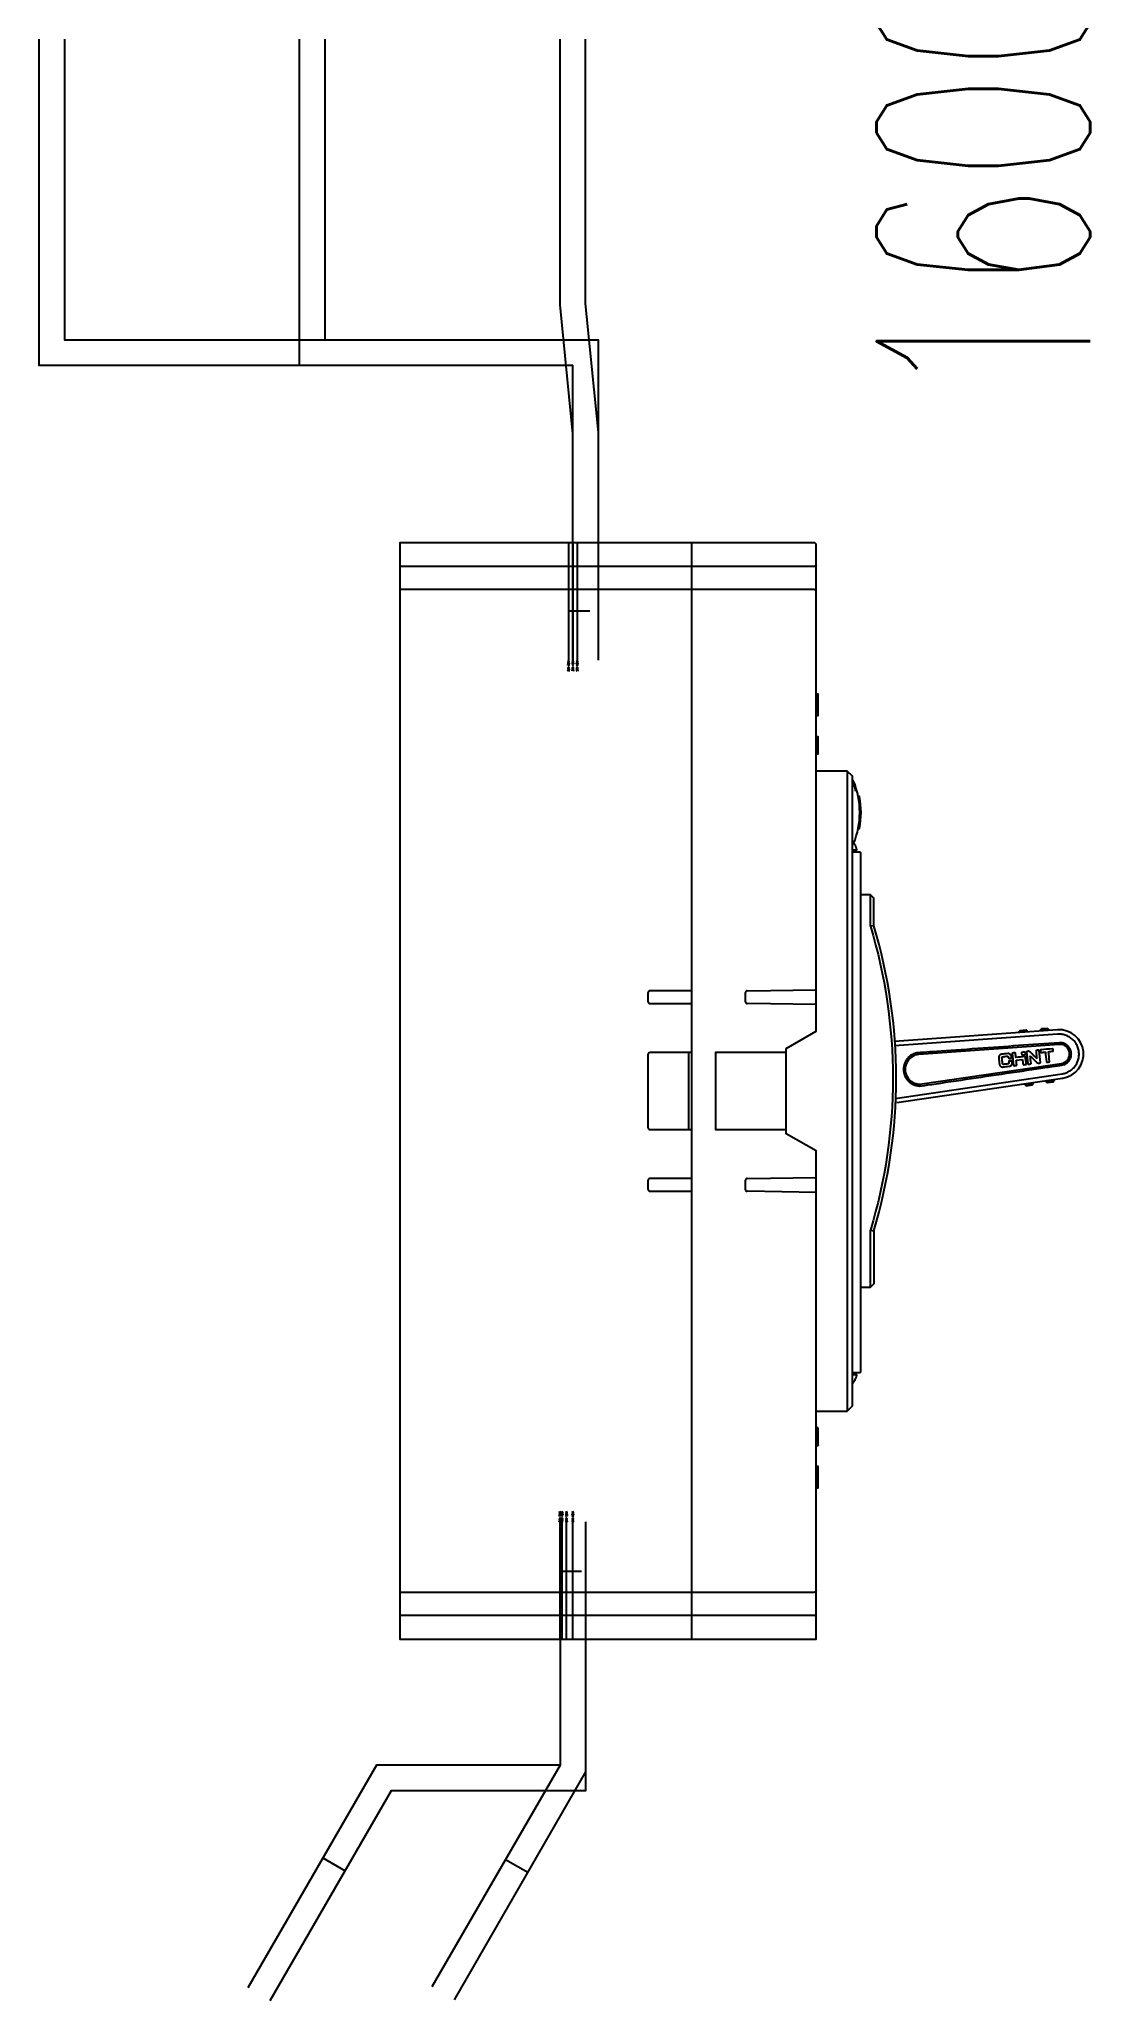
# Model space of a CAD drawing. Header units: millimetres. Extents: x 28713 to 59118, y -54378 to -19615.
# Drawn here: x 38396.3 to 38641.2, y -25944.1 to -25484.4 of the extents above; entities that cross this region are included whole.
import ezdxf
from ezdxf.enums import TextEntityAlignment as Align

# ---------------------------------------------------------------- set-up
doc = ezdxf.new("R2010")
doc.units = ezdxf.units.MM
doc.header["$LTSCALE"] = 3
for name, color, linetype in [('@.TEXT', 7, 'Continuous'), ('@.VISIBLE', 7, 'Continuous'), ('dim', 7, 'Continuous'), ('equipments', 2, 'Continuous'), ('TEXT', 7, 'Continuous')]:
    doc.layers.add(name, color=color, linetype=linetype)
doc.styles.add('Ann_w01', font='romans.shx', dxfattribs={"width": 0.6, "bigfont": 'chineset.shx'})
doc.styles.add('Arial', font='arial.ttf')
doc.dimstyles.new('Dim 01_SC25', dxfattribs={"dimscale": 25, "dimtxt": 2, "dimasz": 1.3, "dimexe": 0.5, "dimexo": 0.5, "dimgap": 0.5, "dimtad": 1, "dimdec": 1, "dimzin": 12, "dimdsep": 46, "dimtxsty": 'Ann_w01', "dimblk": 'OPEN30', "dimcen": 1.5, "dimclrd": 6, "dimclre": 6, "dimclrt": 3, "dimadec": 1, "dimazin": 3, "dimtm": 1e-09, "dimtfac": 1, "dimtdec": 1, "dimtmove": 0, "dimatfit": 3, "dimldrblk": 'OPEN30', "dimfxl": 1, "dimtolj": 1, "dimlwd": 20, "dimlwe": 20, "dimarcsym": 0})

msp = doc.modelspace()

# ---------------------------------------------------------------- blocks, each defined once
blk = doc.blocks.new('NXM-630(400)S H Side')
at = {"color": 1}
for p, q in [((39.5, 112.5), (44.5, 112.5)), ((37.5, -112.5), (42.5, -112.5))]:
    blk.add_line(p, q, dxfattribs=at)
at = {"layer": 'equipments', "color": 1}
for p, q in [((39.5, 128.5), (39.5, 101)), ((40.5, 128.5), (40.5, 101)), ((41.5, 128.5), (41.5, 101)), ((37.5, -128.5), (37.5, -101)), ((38, -128.5), (38, -101)), ((39, -128.5), (39, -101)), ((40.5, -128.5), (40.5, -101))]:
    blk.add_line(p, q, dxfattribs=at)
at = {"layer": 'equipments'}
for p, q in [((68.38, -128.5), (68.38, 128.5)), ((98, 92.26), (97.5, 92.26)), ((98, 91.4), (97.5, 91.4)), ((81.38, 23.51), (97.5, 23.75)), ((97.5, 20.25), (81.38, 20.49)), ((145.01, 13.9), (147.01, 14.05)), ((150, 14.26), (151.99, 14.4)), ((154.07, 13.32), (115.88, 10.61)), ((154.12, 13.32), (154.07, 13.32)), ((67.58, 9.02), (67.58, -9.02)), ((142.63, 6.77), (142.63, 6.75)), ((142.63, 6.76), (142.63, 6.77)), ((142.72, 7.06), (143.23, 7.11)), ((144.36, 7.25), (145.84, 7.42)), ((148.35, 1.79), (146.37, 1.5)), ((153.29, 2.52), (151.32, 2.23)), ((81.38, -20.49), (97.5, -20.25)), ((97.5, -23.75), (81.38, -23.51)), ((108, -46), (110.2, -46)), ((97.5, -75), (104.8, -75)), ((98, -78.93), (97.5, -78.93)), ((98, -79), (97.5, -79)), ((97.5, -83.07), (98, -83.07)), ((98, -83.03), (98, -83.07)), ((98, -88.11), (97.5, -88.11)), ((98, -88.32), (97.5, -88.32)), ((98, -88.74), (97.5, -88.74)), ((98, -89.17), (97.5, -89.17)), ((98, -89.38), (97.5, -89.38)), ((98, -89.81), (97.5, -89.81)), ((98, -92.47), (97.5, -92.47))]:
    blk.add_line(p, q, dxfattribs=at)
for points in [[(90.5, 10), (97.5, 14), (97.5, 128, 0.414214), (97, 128.5), (0, 128.5), (0, -128.5), (97.5, -128.5), (97.5, -14), (90.5, -10)], [(154.95, 6.45, 0.963421), (154.46, 10.92), (121.57, 8.56, 1.037967), (122.33, 1.65)]]:
    blk.add_lwpolyline(points, format="xyb", close=True, dxfattribs=at)
for points in [[(97.5, 88), (98, 88), (98, 93), (97.5, 93)], [(97.5, 79), (98, 79), (98, 83), (97.5, 83)], [(104.8, 75), (104.8, -75), (106, -73.8), (106, 73.8), (104.8, 75), (97.5, 75)], [(111, 38.74), (111, 45.2), (110.2, 46), (108, 46)], [(145.03, 13.7), (145.01, 13.9), (145.29, 14.22), (146.69, 14.32), (147.01, 14.05), (147.02, 13.85)], [(152.01, 14.2), (151.99, 14.4), (151.67, 14.68), (150.28, 14.58), (150, 14.26), (150.01, 14.06)], [(90.5, 9), (73.88, 9), (73.88, -9), (90.5, -9)], [(116.02, -1.76), (155.09, 4.03), (155.13, 4.03)], [(146.34, 1.69), (146.37, 1.5), (146.71, 1.24), (148.09, 1.45), (148.35, 1.79), (148.32, 1.99)], [(151.29, 2.42), (151.32, 2.23), (151.66, 1.97), (153.04, 2.18), (153.29, 2.52), (153.27, 2.71)], [(111, -32.74), (111, -45.2), (110.2, -46), (110.2, -32.62)], [(97.5, -83), (98, -83), (98, -78.93)], [(97.5, -93), (98, -93), (98, -88), (97.5, -88)]]:
    blk.add_lwpolyline(points, dxfattribs=at)
for points in [[(106, 57.8, 0.305615), (106.28, 57.99, 0.194601), (106.28, 72.61, 0.305615), (106, 72.8)], [(107.32, 61.55), (107.64, 61.55, 0.097062), (107.64, 69.05), (107.32, 69.05)], [(106, -66), (107.7, -66, 0.414214), (108, -65.7), (108, 55.7, 0.414214), (107.7, 56), (106, 56)], [(110.2, 38.62, -0.147411), (110.2, -32.62), (111, -32.74, 0.146925), (111, 38.74), (110.2, 38.62), (110.2, 46)], [(68.38, 23.5), (58.58, 23.5, 0.414214), (58.08, 23), (58.08, 21, 0.414214), (58.58, 20.5), (68.38, 20.5)], [(81.37, 23.51, 0.409913), (80.88, 23.01), (80.88, 20.99, 0.409913), (81.37, 20.49)], [(116.4, -2.71), (155.24, 3.01), (155.3, 3.01, 0.954503), (154.06, 14.35), (154, 14.35), (115.83, 11.61)], [(68.38, 9.02), (58.58, 9.02, 0.414214), (58.08, 8.52), (58.08, -8.52, 0.414214), (58.58, -9.02), (68.38, -9.02)], [(68.38, -20.5), (58.58, -20.5, 0.414214), (58.08, -21), (58.08, -23, 0.414214), (58.58, -23.5), (68.38, -23.5)], [(81.37, -20.49, 0.409913), (80.88, -20.99), (80.88, -23.01, 0.409913), (81.37, -23.51)]]:
    blk.add_lwpolyline(points, format="xyb", dxfattribs=at)
blk.add_arc((97, -128), 0.5, 270, 0, dxfattribs=at)
for points, knots in [([(97.5, 123.18), (97.5, 123.13), (97.42, 123.03), (97.23, 122.96), (97.08, 122.94), (97, 122.94), (64.67, 122.94), (32.33, 122.94), (0, 122.94)], [0, 0, 0, 0, 0.144587, 0.351913, 0.593051, 0.593051, 0.593051, 1.593051, 1.593051, 1.593051, 1.593051]), ([(97.5, 117.04), (97.5, 117.1), (97.47, 117.22), (97.36, 117.37), (97.19, 117.47), (97.06, 117.5), (97, 117.5), (64.67, 117.5), (32.33, 117.5), (0, 117.5)], [0, 0, 0, 0, 0.182131, 0.365952, 0.556666, 0.748473, 0.748473, 0.748473, 1.748473, 1.748473, 1.748473, 1.748473]), ([(106.03, 72.72), (106.06, 72.64), (106.08, 72.56), (106.11, 72.48), (106.16, 72.35), (106.26, 72.04), (106.41, 71.53), (106.58, 70.94), (106.69, 70.52), (106.74, 70.3)], [0, 0, 0, 0, 0.256649, 0.256649, 0.256649, 0.672493, 1.218377, 1.852279, 2.524031, 2.524031, 2.524031, 2.524031]), ([(145.67, 9.09), (145.67, 9.09), (145.67, 9.07), (145.66, 9.06), (145.66, 9.05), (145.68, 8.86), (145.7, 8.68), (145.72, 8.5), (145.72, 8.48), (145.74, 8.44), (145.78, 8.4), (145.82, 8.4), (145.84, 8.4), (146.01, 8.42), (146.18, 8.44), (146.35, 8.45), (146.37, 8.46), (146.42, 8.47), (146.46, 8.53), (146.46, 8.57), (146.46, 8.59), (146.44, 8.76), (146.43, 8.92), (146.41, 9.09), (146.41, 9.1), (146.4, 9.12), (146.38, 9.16), (146.35, 9.18), (146.33, 9.2), (146.31, 9.2), (146.3, 9.2), (146.11, 9.18), (145.92, 9.16), (145.73, 9.14), (145.72, 9.14), (145.7, 9.12), (145.68, 9.1), (145.67, 9.09)], [0, 0, 0, 0, 0.00077, 0.041232, 0.041232, 0.041232, 1.041232, 1.041232, 1.041232, 1.100349, 1.156292, 1.215525, 1.215525, 1.215525, 2.215525, 2.215525, 2.215525, 2.279817, 2.344238, 2.408609, 2.408609, 2.408609, 3.408609, 3.408609, 3.408609, 3.449182, 3.485763, 3.518839, 3.549452, 3.577578, 3.577578, 3.577578, 4.577578, 4.577578, 4.577578, 4.617935, 4.660254, 4.660254, 4.660254, 4.660254]), ([(147.82, 8.97), (147.78, 9.02), (147.69, 9.1), (147.56, 9.21), (147.42, 9.29), (147.32, 9.31), (147.27, 9.31), (147.15, 9.29), (147.02, 9.28), (146.89, 9.26), (146.87, 9.26), (146.83, 9.25), (146.78, 9.19), (146.78, 9.15), (146.78, 9.13), (146.88, 8.22), (146.98, 7.3), (147.08, 6.39), (147.08, 6.37), (147.1, 6.33), (147.15, 6.29), (147.19, 6.28), (147.22, 6.28), (147.38, 6.3), (147.55, 6.32), (147.72, 6.34), (147.74, 6.34), (147.78, 6.35), (147.81, 6.4), (147.83, 6.43), (147.84, 6.45), (147.77, 7.03), (147.71, 7.62), (147.64, 8.21)], [0, 0, 0, 0, 0.187956, 0.359976, 0.517024, 0.657962, 0.657962, 0.657962, 1.657962, 1.657962, 1.657962, 1.72224, 1.78667, 1.85104, 1.85104, 1.85104, 2.85104, 2.85104, 2.85104, 2.915336, 2.979766, 3.044117, 3.044117, 3.044117, 4.044117, 4.044117, 4.044117, 4.09869, 4.153954, 4.21058, 4.21058, 4.21058, 5.21058, 5.21058, 5.21058, 5.21058]), ([(149.05, 6.85), (149.1, 6.79), (149.21, 6.67), (149.42, 6.55), (149.57, 6.54), (149.65, 6.55), (149.75, 6.56), (149.85, 6.57), (149.95, 6.58), (149.97, 6.58), (150.01, 6.6), (150.05, 6.65), (150.06, 6.69), (150.06, 6.7), (149.96, 7.63), (149.86, 8.55), (149.76, 9.47), (149.76, 9.48), (149.74, 9.52), (149.69, 9.55), (149.65, 9.57), (149.62, 9.56), (149.45, 9.54), (149.29, 9.53), (149.12, 9.51), (149.1, 9.51), (149.07, 9.5), (149.06, 9.49), (149.04, 9.48), (149.03, 9.46), (149.02, 9.44), (149.01, 9.42), (149.01, 9.38), (149.01, 9.35), (149.01, 9.34), (149.01, 9.32), (149.01, 9.3), (149.01, 9.28), (149.01, 9.28), (149.01, 9.25), (149.02, 9.2), (149.03, 9.15), (149.03, 9.12), (149.09, 8.63), (149.14, 8.13), (149.19, 7.64)], [0, 0, 0, 0, 0.243704, 0.47591, 0.69717, 0.69717, 0.69717, 1.69717, 1.69717, 1.69717, 1.761594, 1.822262, 1.875527, 1.875527, 1.875527, 2.875527, 2.875527, 2.875527, 2.929008, 2.989679, 3.053854, 3.053854, 3.053854, 4.053854, 4.053854, 4.053854, 4.115802, 4.115802, 4.115802, 4.177742, 4.177742, 4.177742, 4.247072, 4.277427, 4.277427, 4.277427, 4.323285, 4.339887, 4.339887, 4.339887, 4.406211, 4.495109, 4.495109, 4.495109, 5.495109, 5.495109, 5.495109, 5.495109]), ([(150.12, 9.62), (150.1, 9.62), (150.06, 9.6), (150.02, 9.56), (150.02, 9.51), (150.02, 9.5), (150.03, 9.37), (150.05, 9.25), (150.06, 9.12), (150.06, 9.1), (150.08, 9.07), (150.12, 9.03), (150.16, 9.02), (150.18, 9.03), (150.52, 9.06), (150.85, 9.1), (151.19, 9.14), (151.27, 8.38), (151.35, 7.62), (151.44, 6.85), (151.44, 6.84), (151.45, 6.8), (151.5, 6.76), (151.54, 6.75), (151.56, 6.76)], [0, 0, 0, 0, 0.059113, 0.115047, 0.174266, 0.174266, 0.174266, 1.174266, 1.174266, 1.174266, 1.233381, 1.289318, 1.348538, 1.348538, 1.348538, 2.348538, 2.348538, 2.348538, 3.348538, 3.348538, 3.348538, 3.40767, 3.463614, 3.522836, 3.522836, 3.522836, 3.522836]), ([(151.56, 6.76), (151.73, 6.78), (151.9, 6.79), (152.07, 6.81), (152.09, 6.81), (152.13, 6.83), (152.17, 6.88), (152.18, 6.93), (152.18, 6.95), (152.09, 7.71), (152.01, 8.46), (151.93, 9.22), (152.26, 9.25), (152.59, 9.29), (152.92, 9.33), (152.94, 9.33), (152.99, 9.34), (153.01, 9.39), (153.02, 9.41), (153.02, 9.41), (153.02, 9.41), (153.02, 9.42), (153.02, 9.42), (153.03, 9.45), (153.03, 9.47), (153.03, 9.49), (153.01, 9.59), (153, 9.68), (152.99, 9.78), (152.99, 9.8), (152.98, 9.84), (152.96, 9.89), (152.91, 9.92), (152.87, 9.92), (152.85, 9.92), (151.94, 9.82), (151.03, 9.72), (150.12, 9.62)], [0, 0, 0, 0, 1, 1, 1, 1.064276, 1.128706, 1.193077, 1.193077, 1.193077, 2.193077, 2.193077, 2.193077, 3.193077, 3.193077, 3.193077, 3.263203, 3.327222, 3.327222, 3.327222, 3.333399, 3.346593, 3.346593, 3.346593, 3.412782, 3.412782, 3.412782, 4.412782, 4.412782, 4.412782, 4.473422, 4.527837, 4.579634, 4.633247, 4.633247, 4.633247, 5.633247, 5.633247, 5.633247, 5.633247]), ([(155.13, 4.03), (155.29, 4.06), (155.6, 4.12), (156.07, 4.27), (156.54, 4.48), (157, 4.75), (157.44, 5.08), (157.85, 5.47), (158.22, 5.93), (158.43, 6.27), (158.53, 6.45), (158.68, 6.72), (158.92, 7.31), (159.1, 8.27), (159.08, 9.25), (158.85, 10.23), (158.41, 11.14), (157.78, 11.94), (157, 12.59), (156.09, 13.05), (155.12, 13.31), (154.45, 13.34), (154.12, 13.32)], [0, 0, 0, 0, 0.476909, 0.957166, 1.47768, 1.996096, 2.557389, 3.115578, 3.714396, 4.316936, 4.316936, 4.316936, 5.259128, 6.223077, 7.204805, 8.200868, 9.206157, 10.217158, 11.229904, 12.23928, 13.242642, 14.234515, 14.234515, 14.234515, 14.234515]), ([(142.63, 6.75), (142.63, 6.74), (142.63, 6.73), (142.63, 6.72), (142.64, 6.69), (142.64, 6.67), (142.64, 6.64), (142.64, 6.63), (142.64, 6.62), (142.64, 6.6), (142.64, 6.58), (142.64, 6.56), (142.63, 6.54), (142.63, 6.54), (142.63, 6.52), (142.63, 6.51), (142.62, 6.49), (142.62, 6.48), (142.61, 6.46), (142.6, 6.45), (142.6, 6.45), (142.59, 6.44), (142.58, 6.43), (142.57, 6.42), (142.56, 6.4), (142.52, 6.37), (142.46, 6.36), (142.42, 6.36), (142.09, 6.32), (141.76, 6.28), (141.43, 6.25), (141.4, 6.24), (141.33, 6.25), (141.25, 6.29), (141.18, 6.36), (141.16, 6.42), (141.16, 6.45), (141.11, 6.9), (141.06, 7.34), (141.02, 7.79), (141.01, 7.82), (141.02, 7.88), (141.06, 7.96), (141.14, 8.02), (141.2, 8.04), (141.24, 8.05), (141.57, 8.08), (141.9, 8.12), (142.23, 8.16), (142.25, 8.16), (142.28, 8.16), (142.31, 8.16), (142.31, 8.16), (142.32, 8.15), (142.34, 8.15), (142.35, 8.15), (142.36, 8.14), (142.38, 8.13), (142.4, 8.12), (142.4, 8.12), (142.41, 8.11), (142.42, 8.1), (142.43, 8.09), (142.44, 8.08), (142.45, 8.06), (142.46, 8.05), (142.46, 8.05), (142.47, 8.03), (142.48, 8.01), (142.48, 7.99), (142.48, 7.98), (142.49, 7.97), (142.49, 7.96), (142.49, 7.95), (142.5, 7.93), (142.5, 7.9), (142.51, 7.88), (142.51, 7.87), (142.51, 7.86), (142.51, 7.85), (142.51, 7.81), (142.52, 7.78), (142.52, 7.74), (142.53, 7.73), (142.56, 7.7), (142.6, 7.67), (142.64, 7.67), (142.65, 7.67), (142.82, 7.69), (142.99, 7.71), (143.16, 7.73), (143.18, 7.73), (143.23, 7.75), (143.27, 7.8), (143.28, 7.85), (143.27, 7.87), (143.26, 7.94), (143.26, 8.02), (143.25, 8.1), (143.24, 8.18), (143.19, 8.33), (143.06, 8.53), (142.86, 8.68), (142.63, 8.77), (142.46, 8.78), (142.38, 8.77), (141.89, 8.72), (141.39, 8.66), (140.9, 8.61), (140.82, 8.6), (140.75, 8.57), (140.69, 8.54), (140.68, 8.54), (140.66, 8.53), (140.64, 8.51), (140.62, 8.5), (140.58, 8.47), (140.53, 8.44), (140.49, 8.4), (140.49, 8.39), (140.46, 8.37), (140.44, 8.35), (140.43, 8.33), (140.39, 8.29), (140.36, 8.25), (140.34, 8.2), (140.34, 8.19), (140.31, 8.14), (140.29, 8.09), (140.28, 8.04), (140.27, 8.01), (140.27, 7.97), (140.26, 7.94), (140.26, 7.93), (140.25, 7.84), (140.26, 7.74), (140.27, 7.65)], [0, 0, 0, 0, 1, 1, 1, 1.074347, 1.074347, 1.074347, 1.115595, 1.115595, 1.115595, 1.176775, 1.18206, 1.18206, 1.18206, 1.226416, 1.226416, 1.226416, 1.275581, 1.279789, 1.279789, 1.279789, 1.315712, 1.315712, 1.315712, 1.373034, 1.481851, 1.481851, 1.481851, 2.481851, 2.481851, 2.481851, 2.580811, 2.676848, 2.769582, 2.859024, 2.859024, 2.859024, 3.859024, 3.859024, 3.859024, 3.948559, 4.041574, 4.137536, 4.236254, 4.236254, 4.236254, 5.236254, 5.236254, 5.236254, 5.317157, 5.317157, 5.317157, 5.324637, 5.358896, 5.358896, 5.358896, 5.407074, 5.418518, 5.418518, 5.418518, 5.462003, 5.462003, 5.462003, 5.496986, 5.512944, 5.512944, 5.512944, 5.572634, 5.572634, 5.572634, 5.597484, 5.610294, 5.610294, 5.610294, 5.689255, 5.689255, 5.689255, 6.689255, 6.689255, 6.689255, 6.79395, 6.79395, 6.79395, 6.847137, 6.899236, 6.950362, 6.950362, 6.950362, 7.950362, 7.950362, 7.950362, 8.014647, 8.079077, 8.143439, 8.143439, 8.143439, 9.143439, 9.143439, 9.143439, 9.369016, 9.609767, 9.857248, 10.1056, 10.347935, 10.347935, 10.347935, 11.347935, 11.347935, 11.347935, 11.571063, 11.571063, 11.571063, 11.583084, 11.645134, 11.645134, 11.645134, 11.810768, 11.810768, 11.810768, 11.830872, 11.90708, 11.90708, 11.90708, 12.058504, 12.058504, 12.058504, 12.087951, 12.230432, 12.230432, 12.230432, 12.336893, 12.336893, 12.336893, 12.353411, 12.624884, 12.624884, 12.624884, 12.624884]), ([(140.27, 7.65), (140.31, 7.25), (140.35, 6.85), (140.4, 6.45), (140.4, 6.44), (140.4, 6.42), (140.4, 6.41), (140.41, 6.36), (140.42, 6.31), (140.43, 6.26), (140.43, 6.25), (140.44, 6.23), (140.45, 6.2), (140.46, 6.17), (140.47, 6.14), (140.48, 6.12), (140.49, 6.09), (140.49, 6.09), (140.5, 6.06), (140.52, 6.03), (140.54, 6), (140.54, 5.98), (140.55, 5.97), (140.56, 5.95), (140.56, 5.95), (140.59, 5.91), (140.62, 5.88), (140.65, 5.85), (140.65, 5.84), (140.68, 5.81), (140.75, 5.75), (140.86, 5.69), (140.99, 5.64), (141.14, 5.62), (141.24, 5.63), (141.29, 5.63), (141.76, 5.68), (142.23, 5.74), (142.69, 5.79), (142.78, 5.8), (142.94, 5.84), (143.15, 5.98), (143.31, 6.17), (143.41, 6.38), (143.42, 6.53), (143.41, 6.6), (143.4, 6.74), (143.38, 6.87), (143.37, 7), (143.37, 7.02), (143.35, 7.06), (143.3, 7.11), (143.25, 7.11), (143.23, 7.11), (143.06, 7.09), (142.89, 7.07), (142.72, 7.06), (142.7, 7.05), (142.65, 7.04), (142.63, 6.99), (142.62, 6.97), (142.62, 6.96), (142.62, 6.96), (142.62, 6.95), (142.62, 6.93), (142.62, 6.92), (142.62, 6.9), (142.62, 6.9), (142.62, 6.89), (142.62, 6.87), (142.62, 6.86), (142.62, 6.84), (142.62, 6.83), (142.62, 6.82), (142.62, 6.8), (142.62, 6.79), (142.63, 6.77)], [0, 0, 0, 0, 1, 1, 1, 1.047642, 1.047642, 1.047642, 1.201082, 1.201082, 1.201082, 1.204251, 1.288623, 1.288623, 1.288623, 1.37668, 1.37668, 1.37668, 1.38323, 1.480581, 1.480581, 1.480581, 1.531311, 1.531311, 1.531311, 1.539588, 1.669725, 1.669725, 1.669725, 1.676521, 1.806605, 1.93782, 2.069645, 2.210965, 2.372424, 2.372424, 2.372424, 3.372424, 3.372424, 3.372424, 3.622391, 3.875548, 4.122395, 4.355115, 4.563895, 4.563895, 4.563895, 5.563895, 5.563895, 5.563895, 5.628182, 5.692612, 5.756973, 5.756973, 5.756973, 6.756973, 6.756973, 6.756973, 6.825549, 6.89362, 6.89362, 6.89362, 6.916191, 6.916191, 6.916191, 6.965931, 6.965931, 6.965931, 6.966767, 7.010666, 7.010666, 7.010666, 7.044527, 7.044527, 7.044527, 7.099613, 7.099613, 7.099613, 7.099613]), ([(143.25, 8.1), (143.24, 8.17), (143.2, 8.33), (143.06, 8.53), (142.86, 8.68), (142.63, 8.77), (142.46, 8.78), (142.38, 8.77), (141.89, 8.72), (141.39, 8.66), (140.9, 8.61)], [0, 0, 0, 0, 0.220824, 0.462721, 0.713639, 0.964373, 1.204524, 1.204524, 1.204524, 2.204524, 2.204524, 2.204524, 2.204524]), ([(145.84, 7.42), (145.88, 7.03), (145.92, 6.64), (145.97, 6.24), (145.97, 6.22), (145.99, 6.19), (146.05, 6.16), (146.09, 6.16), (146.12, 6.16), (146.28, 6.18), (146.44, 6.2), (146.6, 6.21), (146.62, 6.22), (146.66, 6.23), (146.7, 6.29), (146.71, 6.33), (146.71, 6.35), (146.65, 6.91), (146.59, 7.46), (146.53, 8.01), (146.52, 8.03), (146.51, 8.05), (146.48, 8.08), (146.45, 8.09), (146.43, 8.09), (145.72, 8.01), (145, 7.93), (144.29, 7.85), (144.25, 8.18), (144.22, 8.51), (144.18, 8.84), (144.18, 8.86), (144.17, 8.88), (144.15, 8.91), (144.13, 8.94), (144.1, 8.95), (144.08, 8.96), (144.07, 8.96), (143.89, 8.94), (143.71, 8.92), (143.54, 8.9), (143.52, 8.89), (143.48, 8.88), (143.44, 8.84), (143.44, 8.79), (143.44, 8.78), (143.54, 7.85), (143.64, 6.93), (143.74, 6.01), (143.74, 6), (143.75, 5.96), (143.79, 5.93), (143.84, 5.91), (143.87, 5.92), (143.89, 5.92), (144.05, 5.94), (144.21, 5.95), (144.37, 5.97), (144.39, 5.97), (144.43, 5.99), (144.46, 6.03), (144.48, 6.09), (144.48, 6.15), (144.48, 6.21), (144.48, 6.24), (144.48, 6.25), (144.47, 6.26), (144.47, 6.3), (144.46, 6.37), (144.44, 6.46), (144.44, 6.52), (144.43, 6.55), (144.41, 6.78), (144.38, 7.01), (144.36, 7.25)], [0, 0, 0, 0, 1, 1, 1, 1.059456, 1.118976, 1.185517, 1.185517, 1.185517, 2.185517, 2.185517, 2.185517, 2.249793, 2.314223, 2.378595, 2.378595, 2.378595, 3.378595, 3.378595, 3.378595, 3.419331, 3.462021, 3.502513, 3.502513, 3.502513, 4.502513, 4.502513, 4.502513, 5.502513, 5.502513, 5.502513, 5.543081, 5.579657, 5.61273, 5.643341, 5.671464, 5.671464, 5.671464, 6.671464, 6.671464, 6.671464, 6.730587, 6.786529, 6.845755, 6.845755, 6.845755, 7.845755, 7.845755, 7.845755, 7.894692, 7.942085, 7.991789, 8.046832, 8.046832, 8.046832, 9.046832, 9.046832, 9.046832, 9.102453, 9.155567, 9.213121, 9.276747, 9.345672, 9.378572, 9.378572, 9.378572, 9.419819, 9.49977, 9.586027, 9.678937, 9.678937, 9.678937, 10.678937, 10.678937, 10.678937, 10.678937]), ([(147.64, 8.21), (147.67, 8.19), (147.71, 8.15), (147.77, 8.1), (147.81, 8.06), (147.83, 8.04), (147.86, 8.01), (147.9, 7.98), (147.93, 7.94)], [0, 0, 0, 0, 0.080971, 0.161946, 0.2506, 0.2506, 0.2506, 1.2506, 1.2506, 1.2506, 1.2506]), ([(97.5, -117.04), (97.5, -117.1), (97.47, -117.22), (97.36, -117.37), (97.19, -117.47), (97.06, -117.5), (97, -117.5), (64.67, -117.5), (32.33, -117.5), (0, -117.5)], [0, 0, 0, 0, 0.182092, 0.365935, 0.556651, 0.74848, 0.74848, 0.74848, 1.74848, 1.74848, 1.74848, 1.74848]), ([(97.5, -123.18), (97.5, -123.13), (97.42, -123.03), (97.23, -122.96), (97.08, -122.94), (97, -122.94), (64.67, -122.94), (32.33, -122.94), (0, -122.94)], [0, 0, 0, 0, 0.144634, 0.35191, 0.593055, 0.593055, 0.593055, 1.593055, 1.593055, 1.593055, 1.593055])]:
    blk.add_open_spline(points, degree=3, knots=knots, dxfattribs=at)
for points, weights, knots in [([(106.06, 56), (106.06, 56.06), (106.05, 56.22), (106.04, 56.39), (106.03, 56.5), (106.36, 56.5), (106.7, 56.5), (107.03, 56.5), (106.94, 57.1), (106.71, 57.65), (106.34, 58.13)], [1, 1, 1, 1, 1, 1, 1, 1, 0.978072209842, 0.978072209842, 1], [0, 0, 0, 0, 0.1672, 0.500772, 0.500772, 0.500772, 1.500772, 1.500772, 1.500772, 2.015154, 2.015154, 2.015154, 2.015154]), ([(154.43, 11.32), (155.94, 11.43), (157.09, 10.46), (157.26, 8.96), (157.42, 7.47), (156.5, 6.28), (155.01, 6.06), (154.98, 6.05), (154.94, 6.05), (154.91, 6.04), (144.07, 4.44), (133.23, 2.84), (122.38, 1.24), (122.09, 1.2), (121.5, 1.18), (120.63, 1.36), (119.82, 1.73), (119.11, 2.28), (118.55, 2.97), (118.15, 3.78), (118.02, 4.37), (117.99, 4.67), (117.95, 4.97), (117.96, 5.57), (118.17, 6.45), (118.57, 7.25), (119.14, 7.94), (119.85, 8.47), (120.66, 8.83), (121.25, 8.94), (121.54, 8.96), (132.5, 9.75), (143.47, 10.53), (154.43, 11.32)], [1, 0.813436804805, 0.813436804805, 1, 0.813436804805, 0.813436804805, 1, 1, 1, 1, 1, 1, 1, 1, 1, 1, 1, 1, 1, 1, 1, 1, 1, 1, 1, 1, 1, 1, 1, 1, 1, 1, 1, 1], [0, 0, 0, 0, 1.533541, 1.533541, 1.533541, 3.067081, 3.067081, 3.067081, 4.067081, 4.067081, 4.067081, 5.067081, 5.067081, 5.067081, 5.94943, 6.831012, 7.712101, 8.595889, 9.483469, 10.377924, 11.27838, 11.27838, 11.27838, 12.178905, 13.073311, 13.961333, 14.845574, 15.72771, 16.609373, 17.489703, 17.489703, 17.489703, 18.489703, 18.489703, 18.489703, 18.489703]), ([(106, -68.55), (106.02, -68.53), (106.04, -68.52), (106.06, -68.5), (106.05, -68.49), (106.04, -68.48), (106.03, -68.47), (106.57, -67.94), (106.92, -67.26), (107.03, -66.5), (106.7, -66.5), (106.36, -66.5), (106.03, -66.5), (106.04, -66.39), (106.05, -66.22), (106.06, -66.06), (106.06, -66)], [1, 0.999963300315, 0.999963300315, 1, 1, 1, 1, 0.96538946969, 0.96538946969, 1, 1, 1, 1, 1, 1, 1, 1], [0, 0, 0, 0, 0.020986, 0.020986, 0.020986, 1.020986, 1.020986, 1.020986, 1.668265, 1.668265, 1.668265, 2.668265, 2.668265, 2.668265, 3.001837, 3.169037, 3.169037, 3.169037, 3.169037])]:
    blk.add_rational_spline(points, weights, degree=3, knots=knots, dxfattribs=at)
for points, start_tangent, end_tangent in [([(148.28, 8.52), (148.05, 8.74), (147.93, 8.86), (147.82, 8.97)], (-0.698703, 0.715412), (-0.67545, 0.737406)), ([(147.93, 7.94), (148.11, 7.76)], (0.718311, -0.695722), (0.682148, -0.731214)), ([(148.11, 7.76), (148.34, 7.52), (148.46, 7.41), (148.58, 7.3)], (0.68219, -0.731175), (0.724176, -0.689616)), ([(148.77, 8.04), (148.73, 8.07), (148.28, 8.52)], (-0.716255, 0.697838), (-0.69869, 0.715424)), ([(148.58, 7.3), (148.82, 7.07), (148.93, 6.96), (149.05, 6.85)], (0.724255, -0.689532), (0.681381, -0.731929)), ([(149.19, 7.64), (149.16, 7.66), (149.13, 7.69), (149.07, 7.74), (148.96, 7.85), (148.77, 8.04)], (-0.886448, 0.462828), (-0.716255, 0.697838))]:
    blk.add_spline(points, degree=3, dxfattribs=dict(at, start_tangent=start_tangent, end_tangent=end_tangent))
at = {"layer": 'TEXT', "char_height": 0.5, "attachment_point": 5, "rotation": 90, "style": 'Ann_w01'}
for s, insert in [('\\A1;250-280A', (39.5, 99.65)), ('\\A1;300-450A', (40.5, 99.65)), ('\\A1;500-630A', (41.5, 99.65)), ('\\A1;250-380A', (37.5, -99.78)), ('\\A1;400-450A', (38, -99.78)), ('\\A1;500-550A', (39, -99.78)), ('\\A1;600-630A', (40.5, -99.78))]:
    blk.add_mtext(s, dxfattribs=dict(at, insert=insert))
blk = doc.blocks.new('Standard ISO')
at = {"color": 6}
for p, q in [((4, -2), (4, 2)), ((-6, 0), (0, 0)), ((6, 0), (2, 0))]:
    blk.add_line(p, q, dxfattribs=at)
blk.add_lwpolyline([(-0.5, 1.5), (-0.5, -1.5), (-5.5, -0.75), (-5.5, 0.75), (-0.5, 1.5)])
for radius in [1.5, 0.75]:
    blk.add_circle((4, 0), radius)
blk = doc.blocks.new('A$C4dbb82d6')
at = {"layer": '@.VISIBLE'}
h = blk.add_hatch(color=30, dxfattribs=at)
h.dxf.hatch_style = 1
h.paths.add_polyline_path([(0.214, 4.973), (3.625, 1.562), (3.625, 5.973), (1.922, 5.973), (1.297, 5.348), (3.125, 5.348), (3.125, 2.593), (0.745, 4.973), (3.75, 7.978), (3.75, 8.509)])
h = blk.add_hatch(color=150, dxfattribs=at)
h.dxf.hatch_style = 1
h.paths.add_polyline_path([(6.755, 4.973), (4.375, 2.593), (4.375, 5.348), (6.203, 5.348), (5.578, 5.973), (3.875, 5.973), (3.875, 1.562), (7.286, 4.973), (3.75, 8.509), (3.75, 7.978)])
at = {"layer": '@.VISIBLE', "color": 30}
blk.add_lwpolyline([(3.625, 5.973), (3.625, 1.562), (0.214, 4.973), (3.75, 8.509), (3.75, 7.978), (0.745, 4.973), (3.125, 2.593), (3.125, 5.348), (1.297, 5.348), (1.922, 5.973)], close=True, dxfattribs=at)
at = {"layer": '@.VISIBLE', "color": 150}
blk.add_lwpolyline([(3.875, 5.973), (3.875, 1.562), (7.286, 4.973), (3.75, 8.509), (3.75, 7.978), (6.755, 4.973), (4.375, 2.593), (4.375, 5.348), (6.203, 5.348), (5.578, 5.973)], close=True, dxfattribs=at)
at = {"layer": '@.VISIBLE', "color": 30, "insert": (3.75, 0.509), "char_height": 1, "attachment_point": 5, "style": 'Ann_w01'}
blk.add_mtext_dynamic_manual_height_columns('{\\fArial|b1|i0|c0|p34;\\W1;TUAN ANH}', width=7.5, gutter_width=49.599, heights=[0], dxfattribs=at)
blk = doc.blocks.new('KHUNG BAN VE (Made by Tung)')
at = {"layer": '@.VISIBLE', "color": 8}
for p, q in [((75.75, 207), (75.75, 210)), ((148.5, 207), (148.5, 210)), ((221.25, 207), (221.25, 210)), ((3, 156), (0, 156)), ((294, 156), (297, 156)), ((3, 105), (0, 105)), ((294, 105), (297, 105)), ((3, 54), (0, 54)), ((294, 54), (297, 54)), ((23, 18), (23, 3)), ((53, 18), (53, 3)), ((73, 18), (73, 3)), ((123, 18), (123, 3)), ((223, 18), (223, 3)), ((243, 18), (243, 3)), ((274, 18), (274, 3)), ((284, 18), (284, 3)), ((3, 13), (73, 13)), ((123, 13), (294, 13)), ((3, 8), (73, 8)), ((23, 8), (3, 3)), ((223, 8), (294, 8)), ((75.75, 3), (75.75, 0)), ((148.5, 3), (148.5, 0)), ((221.25, 3), (221.25, 0))]:
    blk.add_line(p, q, dxfattribs=at)
for points in [[(0, 0), (297, 0), (297, 210), (0, 210)], [(3, 3), (294, 3), (294, 207), (3, 207)], [(3, 18), (294, 18), (294, 3), (3, 3)]]:
    blk.add_lwpolyline(points, close=True, dxfattribs=at)
at = {"xscale": 1.5, "yscale": 1.5, "zscale": 1.5}
blk.add_blockref('A$C4dbb82d6', (77.375, 4.041), dxfattribs=at)
blk.add_blockref('Standard ISO', (258.5, 5.5))
at = {"layer": '@.TEXT', "color": 1, "style": 'Arial'}
for s, p in [('1', (39.375, 208.5)), ('2', (112.125, 208.5)), ('3', (184.875, 208.5)), ('4', (257.625, 208.5)), ('A', (1.5, 181.5)), ('A', (295.5, 181.5)), ('B', (1.5, 130.5)), ('B', (295.5, 130.5)), ('C', (1.5, 79.5)), ('C', (295.5, 79.5)), ('D', (1.5, 28.5)), ('D', (295.5, 28.5)), ('30/07/2026', (63, 15.5)), ('30/07/2026', (63, 10.5)), ('1', (39.375, 1.5)), ('2', (112.125, 1.5)), ('3', (184.875, 1.5)), ('4', (257.625, 1.5))]:
    blk.add_text(s, height=2, dxfattribs=at).set_placement(p, align=Align.MIDDLE_CENTER)
at = {"layer": '@.TEXT', "color": 2, "style": 'Arial'}
for s, p in [('Designer', (13, 15.5)), ('Project', (233, 15.5)), ('Scale', (279, 15.5)), ('DRAWING NAME', (173, 15.5)), ('Approved', (13, 10.5)), ('Customer', (233, 10.5)), ('Page', (279, 10.5)), ('Name', (38, 5.5)), ('Date', (63, 5.5)), ('Standard', (233, 5.5)), ('Total', (279, 5.5))]:
    blk.add_text(s, height=2, dxfattribs=at).set_placement(p, align=Align.MIDDLE_CENTER)
at = {"layer": '@.TEXT', "color": 1, "style": 'Arial'}
for tag, height, p in [('DESIGNER_NAME', 2, (38, 15.5)), ('PROJECT_CODE', 2, (258.5, 15.5)), ('SCALE', 2, (289, 15.5)), ('APPROVED_NAME', 2, (38, 10.5)), ('CUSTOMER_NAME', 2, (258.5, 10.5)), ('PAGE', 2, (289, 10.5)), ('DRAWING_NAME', 4, (173, 8)), ('TOTAL', 2, (289, 5.5))]:
    blk.add_attdef(tag, text='', height=height, dxfattribs=at).set_placement(p, align=Align.MIDDLE_CENTER)
at = {"layer": '@.VISIBLE', "color": 30, "insert": (106, 10.5), "char_height": 1, "attachment_point": 5, "style": 'Ann_w01'}
blk.add_mtext_dynamic_manual_height_columns('{\\fTimes New Roman|b0|i0|c0|p18;\\W1;CTY TNHH SẢN XUẤT & THƯƠNG MẠI CƠ ĐIỆN TUẤN ANH\\PĐịa chỉ: Bến phà Vạn Phúc, Xã Ninh Sở, Huyện Thanh Trì, TP. Hà Nội\\PMST: 01081588698\\PEmail: ctytuananh68@gmail.com}', width=28.70976, gutter_width=99.197, heights=[0], dxfattribs=at)
blk = doc.blocks.new('_Open30')
at = {"color": 0, "linetype": 'ByBlock', "lineweight": -2}
for p, q in [((-1, 0.268), (0, 0)), ((0, 0), (-1, -0.268)), ((0, 0), (-1, 0))]:
    blk.add_line(p, q, dxfattribs=at)
blk = doc.blocks.new('*D199')
at = {"layer": 'Defpoints', "color": 0, "transparency": 16777216}
for p in [(38654.95, -24717.91), (38754.95, -24717.91), (38754.95, -26317.91)]:
    blk.add_point(p, dxfattribs=at)
at = {"layer": 'dim', "color": 6, "lineweight": 20, "transparency": 16777216}
for p, q in [((38742.45, -24717.91), (38642.45, -24717.91)), ((38654.95, -26285.41), (38654.95, -24750.41)), ((38742.45, -26317.91), (38642.45, -26317.91))]:
    blk.add_line(p, q, dxfattribs=at)
at = {"layer": 'dim', "color": 6, "lineweight": 20, "transparency": 16777216, "xscale": 32.5, "yscale": 32.5, "zscale": 32.5}
for p, rotation in [((38654.95, -24717.91), 90), ((38654.95, -26317.91), 270)]:
    blk.add_blockref('_Open30', p, dxfattribs=dict(at, rotation=rotation))
at = {"layer": 'dim', "color": 3, "transparency": 16777216, "insert": (38617.45, -25517.91), "char_height": 50, "attachment_point": 5, "rotation": 90, "style": 'Ann_w01'}
blk.add_mtext('\\A1;1600', dxfattribs=at)

# ---------------------------------------------------------------- dimensions: what is measured, and where the dimension line sits
at = {"layer": 'dim'}
dim = msp.add_linear_dim(base=(38654.95, -24717.91), p1=(38754.95, -26317.91), p2=(38754.95, -24717.91), angle=90, dimstyle='Dim 01_SC25', dxfattribs=at)
dim.commit()
dim.dimension.update_dxf_attribs({"geometry": '*D199', "text_midpoint": (38617.45, -25517.91)})

# ---------------------------------------------------------------- linework, layer by layer
at = {"color": 4}
for points in [[(38457.29, -25560.91), (38396.29, -25560.91), (38396.29, -25484.41)], [(38521.29, -25629.91), (38521.29, -25560.91), (38396.29, -25560.91), (38396.29, -25484.41)], [(38457.29, -25554.91), (38402.29, -25554.91), (38402.29, -25484.41)], [(38527.29, -25629.91), (38527.29, -25554.91), (38402.29, -25554.91), (38402.29, -25484.41)]]:
    msp.add_lwpolyline(points, dxfattribs=at)
at = {"color": 2}
for points in [[(38521.29, -25629.91), (38521.29, -25560.91), (38457.29, -25560.91), (38457.29, -25484.41)], [(38527.29, -25629.91), (38527.29, -25554.91), (38463.29, -25554.91), (38463.29, -25484.41)]]:
    msp.add_lwpolyline(points, dxfattribs=at)
at = {"color": 1}
for points in [[(38521.29, -25629.91), (38521.29, -25576.91), (38518.29, -25546.67), (38518.29, -25484.41)], [(38527.29, -25629.91), (38527.29, -25576.61), (38524.29, -25546.37), (38524.29, -25484.41)]]:
    msp.add_lwpolyline(points, dxfattribs=at)
at = {"layer": '@.VISIBLE'}
for p, q in [((38462.74, -25910.64), (38467.94, -25913.64)), ((38505.54, -25910.99), (38510.74, -25913.99))]:
    msp.add_line(p, q, dxfattribs=at)
at = {"layer": '@.VISIBLE', "color": 2}
for points in [[(38518.29, -25831.91), (38518.29, -25888.91), (38475.29, -25888.91), (38445.14, -25941.13)], [(38524.29, -25831.91), (38524.29, -25894.91), (38478.75, -25894.91), (38450.34, -25944.13)]]:
    msp.add_lwpolyline(points, dxfattribs=at)
at = {"layer": '@.VISIBLE', "color": 1}
for points in [[(38518.29, -25831.91), (38518.29, -25888.91), (38488.29, -25940.87)], [(38524.29, -25831.91), (38524.29, -25890.51), (38493.49, -25943.87)]]:
    msp.add_lwpolyline(points, dxfattribs=at)

# ---------------------------------------------------------------- block references
at = {"layer": '@.VISIBLE', "xscale": 25, "yscale": 25, "zscale": 25}
msp.add_blockref('KHUNG BAN VE (Made by Tung)', (33873.47, -29104.84), dxfattribs=at).add_auto_attribs({'APPROVED_NAME': '-', 'DESIGNER_NAME': '-', 'TOTAL': '-', 'PAGE': '001', 'SCALE': '1:1', 'CUSTOMER_NAME': 'TRƯỜNG PHÁT', 'PROJECT_CODE': '-', 'DRAWING_NAME': 'TỦ ĐIỆN'})
at = {"layer": 'equipments'}
msp.add_blockref('NXM-630(400)S H Side', (38480.79, -25730.91), dxfattribs=at)

msp.set_redraw_order([(e.dxf.handle, doc.entitydb.next_handle()) for e in msp.query("TEXT MTEXT ATTDEF DIMENSION ARC_DIMENSION")])  # texts and dimensions are drawn at this point

doc.saveas('drawing.dxf')
